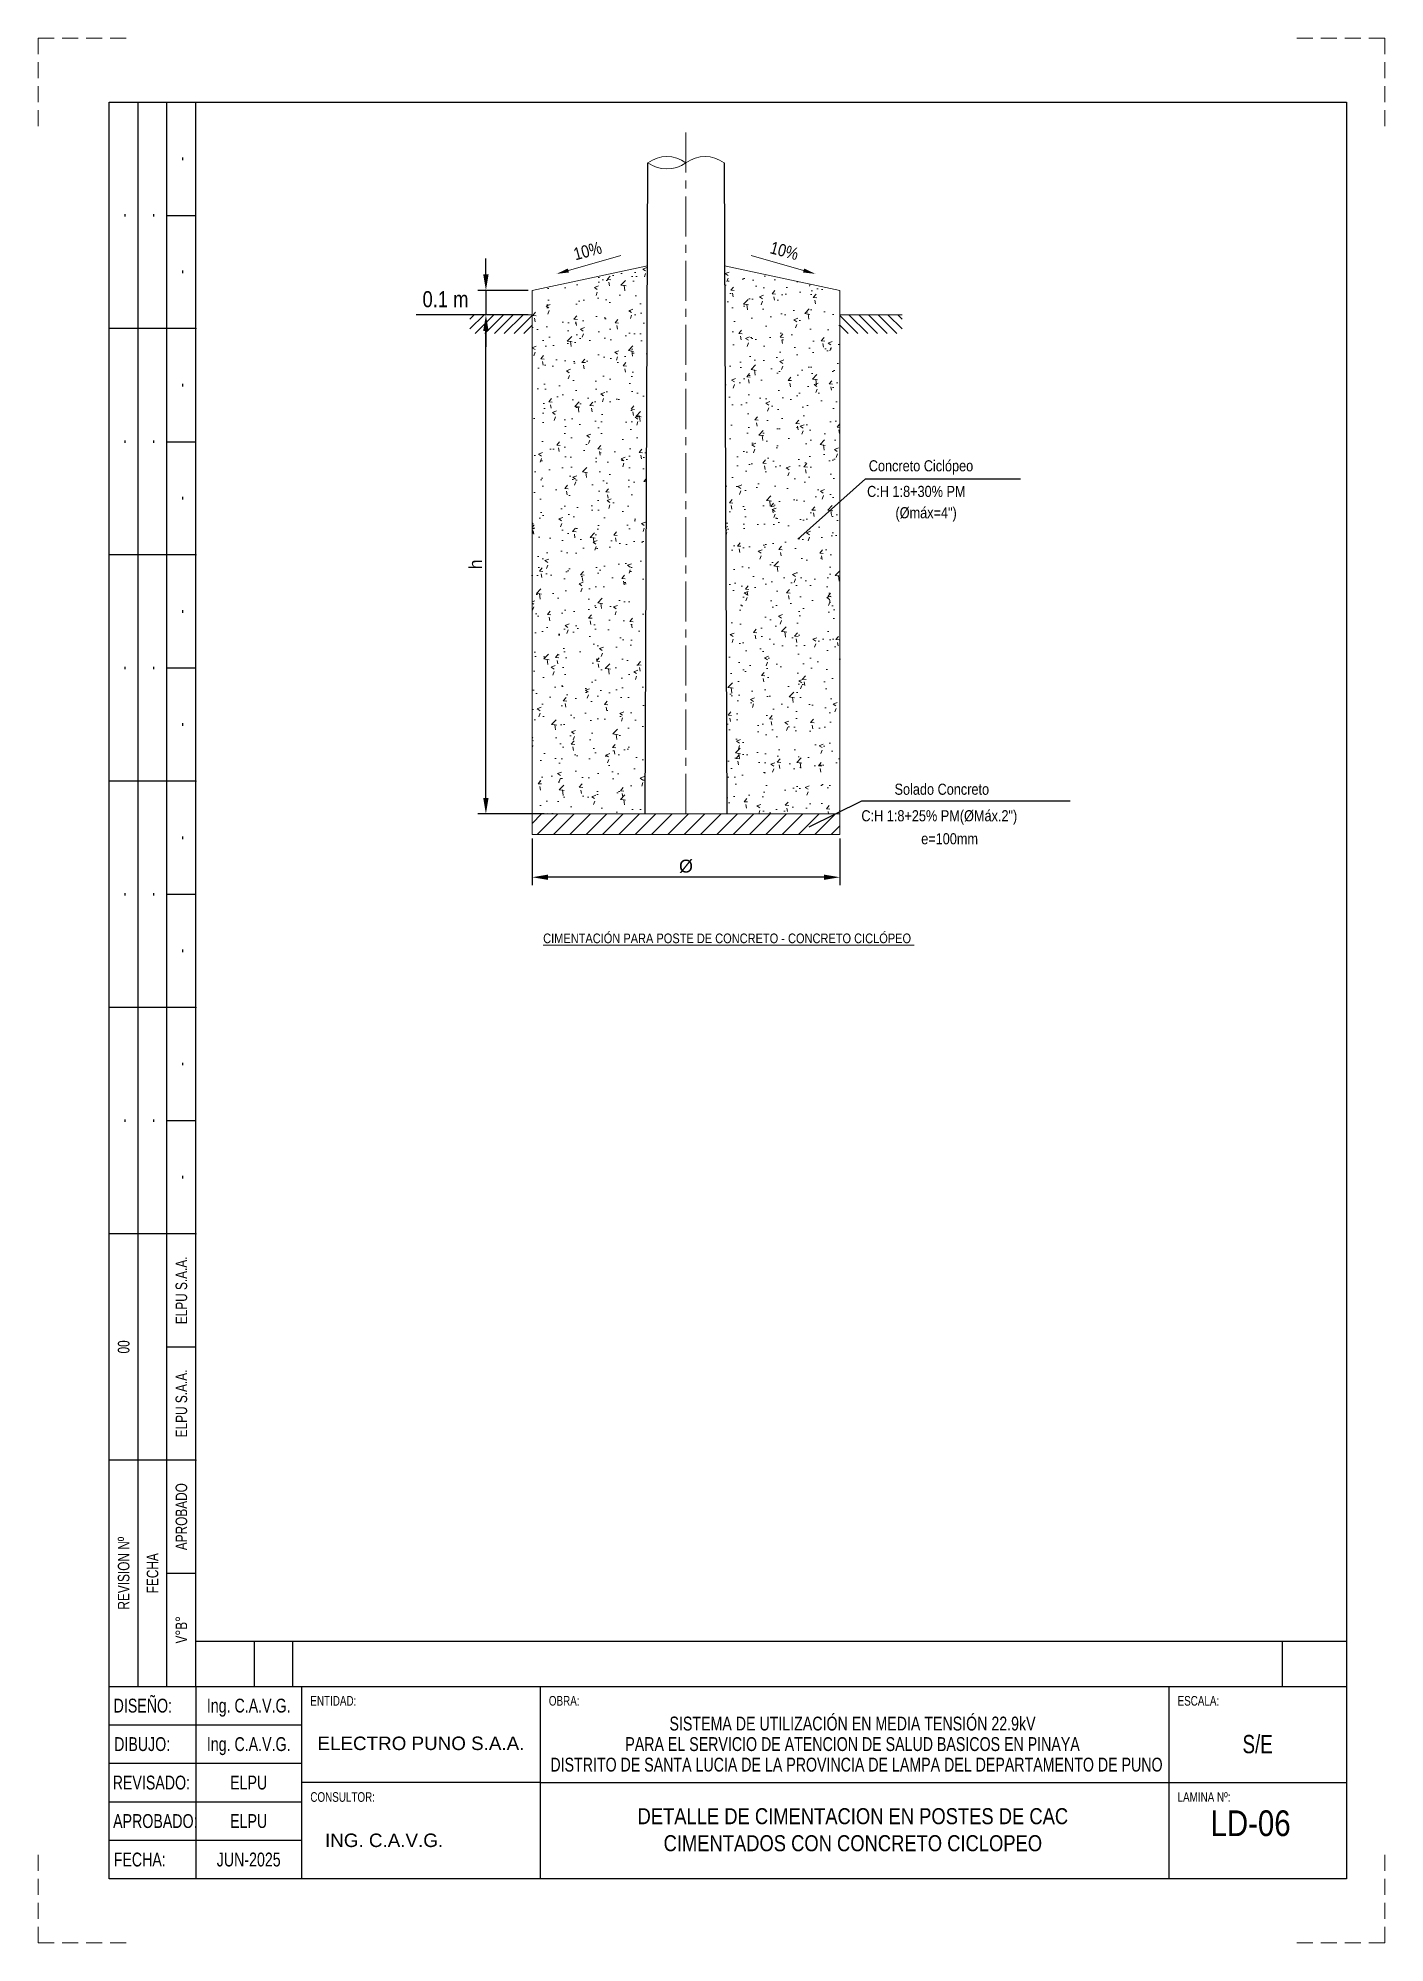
# Model space of a CAD drawing. Header units: millimetres. Extents: x 1804 to 3757, y 2643 to 7323.
# Drawn here: x 1804.3 to 2014.3, y 2642.5 to 2939.5 of the extents above; entities that cross this region are included whole.
import ezdxf
from ezdxf.enums import TextEntityAlignment as Align

# ---------------------------------------------------------------- set-up
doc = ezdxf.new("R2010")
doc.units = ezdxf.units.MM
doc.linetypes.add('CENTER', pattern=[2, 1.25, -0.25, 0.25, -0.25])
doc.linetypes.add('DASHED', pattern=[0.75, 0.5, -0.25])
for name, color, linetype in [('_Cajetin Linea 1', 5, 'Continuous'), ('_Cajetin Linea 2', 2, 'Continuous'), ('_Texto 1', 7, 'Continuous'), ('_Texto 2', 7, 'Continuous'), ('_Texto 3', 4, 'Continuous'), ('_Texto 4', 7, 'Continuous'), ('_Texto 6', 7, 'Continuous'), ('BASES', 4, 'Continuous'), ('CAJETIN_T-1', 104, 'Continuous'), ('FINAS', 6, 'Continuous'), ('G-EJES', 2, 'CENTER'), ('TEXTOS', 2, 'Continuous')]:
    doc.layers.add(name, color=color, linetype=linetype)
for name, color, linetype, lineweight in [('_Cajetin Linea 3', 5, 'Continuous', 30), ('_Cajetin Linea 4', 3, 'DASHED', 0), ('POSTE', 7, 'Continuous', 13)]:
    doc.layers.add(name, color=color, linetype=linetype, lineweight=lineweight)
doc.styles.add('01COTAS', font='romans.shx')
doc.styles.add('Disylays_86', font='swisscl.ttf', dxfattribs={"height": 2.2})
doc.styles.get("Standard").update_dxf_attribs({"font": 'arial.ttf'})
doc.styles.add('Swis721 Cn BT', font='swissc.ttf')
doc.styles.add('TEXTO1', font='arial.ttf')
doc.dimstyles.new('DIM-20-CORTE', dxfattribs={"dimscale": 0.02, "dimtxt": 2, "dimasz": 2, "dimexe": 2, "dimexo": 2, "dimgap": 1, "dimtad": 1, "dimtih": 1, "dimtoh": 1, "dimdec": 0, "dimlfac": 1000, "dimdsep": 46, "dimtxsty": '01COTAS', "dimcen": 25, "dimclrd": 9, "dimclre": 9, "dimclrt": 7, "dimadec": 0, "dimazin": 0, "dimtfac": 1, "dimtdec": 0, "dimtmove": 2, "dimatfit": 3, "dimfxl": 1, "dimtolj": 1, "dimtzin": 0, "dimarcsym": 0})
doc.dimstyles.new('ISO-25', dxfattribs={"dimtxt": 2.5, "dimasz": 2.5, "dimexe": 1.25, "dimexo": 0.625, "dimtad": 1, "dimtxsty": 'Standard', "dimcen": 2.5, "dimadec": 0, "dimazin": 0, "dimtfac": 1, "dimtmove": 0, "dimatfit": 3, "dimfxl": 1, "dimarcsym": 0})

msp = doc.modelspace()

# ---------------------------------------------------------------- texts
at = {"lineweight": 20, "style": 'Swis721 Cn BT'}
msp.add_text('%%UCIMENTACIÓN PARA POSTE DE CONCRETO - CONCRETO CICLÓPEO ', height=1.5, dxfattribs=at).set_placement((1912.014, 2798.392), align=Align.CENTER)
at = {"style": 'Swis721 Cn BT'}
for s, p in [('DETALLE DE CIMENTACION EN POSTES DE CAC', (1931.377, 2662.267)), ('CIMENTADOS CON CONCRETO CICLOPEO', (1931.377, 2658.055))]:
    msp.add_text(s, height=2.5, dxfattribs=at).set_placement(p, align=Align.MIDDLE)
msp.add_text('LD-06', height=4, dxfattribs=at).set_placement((1993.399, 2661.172), align=Align.MIDDLE_CENTER)
at = {"color": 0, "lineweight": 20, "insert": (1867.861, 2898.784), "char_height": 2.5, "attachment_point": 5, "style": 'Swis721 Cn BT'}
msp.add_mtext('0.1 m', dxfattribs=at)
at = {"layer": 'TEXTOS', "color": 0, "lineweight": 20, "style": 'Swis721 Cn BT'}
for s, p in [('Concreto Ciclópeo', (1933.862, 2871.957)), ('C:H 1:8+30% PM', (1933.601, 2867.964)), ('(Ømáx=4")', (1938.022, 2864.643)), ('Solado Concreto', (1937.877, 2821.529)), ('C:H 1:8+25% PM(ØMáx.2")', (1932.712, 2817.392)), ('e=100mm', (1942.036, 2813.809))]:
    msp.add_text(s, height=1.728, dxfattribs=at).set_placement(p)
at = {"layer": 'TEXTOS', "color": 0, "lineweight": 20, "char_height": 1.92, "style": 'Swis721 Cn BT'}
for insert, attachment_point, rotation in [((1891.89, 2907.845), 3, 15), ((1918.832, 2907.845), 1, 345)]:
    msp.add_mtext('10%', dxfattribs=dict(at, insert=insert, attachment_point=attachment_point, rotation=rotation))

# ---------------------------------------------------------------- blocks, each defined once
blk = doc.blocks.new('CAJETIN ARMADO')
at = {"layer": '_Cajetin Linea 1', "ltscale": 5}
for p, q in [((1569.36, 5536.82), (1389.95, 5536.82)), ((1399.05, 5536.82), (1399.05, 5529.78)), ((1405.05, 5536.82), (1405.05, 5529.78)), ((1559.36, 5536.82), (1559.36, 5529.78))]:
    blk.add_line(p, q, dxfattribs=at)
at = {"layer": '_Cajetin Linea 1'}
for p in [(1376.45, 5529.82), (1389.95, 5529.82)]:
    blk.add_line(p, (1569.36, 5529.82), dxfattribs=at)
at = {"layer": '_Cajetin Linea 1', "color": 5}
for p, q in [((1389.95, 5529.82), (1389.95, 5499.82)), ((1406.45, 5529.82), (1406.45, 5499.82)), ((1443.64, 5529.82), (1443.64, 5499.82)), ((1541.67, 5529.82), (1541.67, 5499.82)), ((1376.45, 5523.82), (1406.45, 5523.82)), ((1376.45, 5517.82), (1406.45, 5517.82)), ((1443.64, 5514.82), (1406.45, 5514.82)), ((1443.64, 5514.82), (1569.36, 5514.82)), ((1376.45, 5511.82), (1406.45, 5511.82)), ((1376.45, 5505.82), (1406.45, 5505.82))]:
    blk.add_line(p, q, dxfattribs=at)
at = {"layer": '_Cajetin Linea 2', "color": 3}
for points in [[(1380.95, 5529.82), (1380.95, 5776.82)], [(1385.45, 5529.82), (1385.45, 5776.82)], [(1389.95, 5529.82), (1389.95, 5776.82)], [(1385.45, 5759.18), (1389.95, 5759.18)], [(1389.95, 5741.53), (1376.45, 5741.53)], [(1385.45, 5723.89), (1389.95, 5723.89)], [(1389.95, 5706.25), (1376.45, 5706.25)], [(1385.45, 5688.61), (1389.95, 5688.61)], [(1389.95, 5670.96), (1376.45, 5670.96)], [(1385.45, 5653.32), (1389.95, 5653.32)], [(1389.95, 5635.68), (1376.45, 5635.68)], [(1385.45, 5618.03), (1389.95, 5618.03)], [(1389.95, 5600.39), (1376.45, 5600.39)], [(1385.45, 5582.75), (1389.95, 5582.75)], [(1389.95, 5565.11), (1376.45, 5565.11)], [(1385.45, 5547.46), (1389.95, 5547.46)]]:
    blk.add_lwpolyline(points, dxfattribs=at)
at = {"layer": '_Cajetin Linea 2', "color": 2}
blk.add_point((1389.95, 5600.39), dxfattribs=at)
at = {"layer": '_Cajetin Linea 2', "color": 3}
blk.add_point((1380.95, 5565.11), dxfattribs=at)
at = {"layer": '_Cajetin Linea 2'}
for p in [(1385.45, 5565.11), (1389.95, 5565.11)]:
    blk.add_point(p, dxfattribs=at)
at = {"layer": '_Cajetin Linea 3', "ltscale": 0.1}
blk.add_lwpolyline([(1569.36, 5499.82), (1376.45, 5499.82), (1376.45, 5776.82), (1569.36, 5776.82)], close=True, dxfattribs=at)
at = {"layer": '_Cajetin Linea 4', "ltscale": 5}
for p, q in [((1365.36, 5786.82), (1365.36, 5771.82)), ((1365.36, 5786.82), (1380.36, 5786.82)), ((1575.36, 5786.82), (1560.36, 5786.82)), ((1575.36, 5786.82), (1575.36, 5771.82)), ((1365.36, 5489.82), (1365.36, 5504.82)), ((1575.36, 5489.82), (1575.36, 5504.82)), ((1365.36, 5489.82), (1380.36, 5489.82)), ((1575.36, 5489.82), (1560.36, 5489.82))]:
    blk.add_line(p, q, dxfattribs=at)
at = {"layer": 'CAJETIN_T-1', "color": 2}
for p in [(1389.95, 5741.53), (1389.95, 5706.25), (1389.95, 5670.96), (1389.95, 5635.68)]:
    blk.add_point(p, dxfattribs=at)
at = {"layer": '_Texto 1', "style": 'Disylays_86'}
for s, p in [('-', (1387.7, 5768)), ('-', (1378.7, 5759.18)), ('-', (1383.2, 5759.18)), ('-', (1387.7, 5750.36)), ('-', (1387.7, 5732.71)), ('-', (1378.7, 5723.89)), ('-', (1383.2, 5723.89)), ('-', (1387.7, 5715.07)), ('-', (1387.7, 5697.43)), ('-', (1378.7, 5688.61)), ('-', (1383.2, 5688.61)), ('-', (1387.7, 5679.78)), ('-', (1387.7, 5662.14)), ('-', (1378.7, 5653.32)), ('-', (1383.2, 5653.32)), ('-', (1387.7, 5644.5)), ('-', (1387.7, 5626.86)), ('-', (1378.7, 5618.03)), ('-', (1383.2, 5618.03)), ('-', (1387.7, 5609.21)), ('ELPU S.A.A.', (1387.7, 5591.57)), ('00', (1378.7, 5582.75)), ('ELPU S.A.A.', (1387.7, 5573.93)), ('APROBADO', (1387.7, 5556.28)), ('REVISION Nº', (1378.7, 5547.46)), ('FECHA', (1383.2, 5547.46)), ('V%%DB%%D', (1387.7, 5538.64))]:
    blk.add_text(s, height=1.8, rotation=90, dxfattribs=at).set_placement(p, align=Align.MIDDLE_CENTER)
for s, p in [('DISEÑO:', (1381.69, 5526.82)), ('SISTEMA DE UTILIZACIÓN EN MEDIA TENSIÓN 22.9kV ', (1492.66, 5524.02)), ('DIBUJO:', (1381.59, 5520.82)), ('PARA EL SERVICIO DE ATENCION DE SALUD BASICOS EN PINAYA ', (1492.66, 5520.82)), (' DISTRITO DE SANTA LUCIA DE LA PROVINCIA DE LAMPA DEL DEPARTAMENTO DE PUNO', (1492.66, 5517.62)), ('REVISADO:  ', (1383.64, 5514.82)), ('APROBADO:', (1383.64, 5508.82)), ('FECHA:', (1381.21, 5502.82))]:
    blk.add_text(s, height=2.16, dxfattribs=at).set_placement(p, align=Align.MIDDLE_CENTER)
at = {"layer": '_Texto 2', "style": 'Disylays_86'}
for s, p in [('ENTIDAD:', (1407.81, 5526.82)), ('OBRA:', (1445, 5526.82)), ('ESCALA:', (1543.03, 5526.82)), ('CONSULTOR:', (1407.81, 5511.82)), ('LAMINA Nº:', (1543.03, 5511.82))]:
    blk.add_text(s, height=1.5, dxfattribs=at).set_placement(p)
at = {"layer": '_Texto 3', "style": 'Disylays_86'}
for s, p in [('Ing. C.A.V.G.', (1398.2, 5526.82)), ('Ing. C.A.V.G.', (1398.2, 5520.82)), ('ELPU', (1398.2, 5514.82)), ('ELPU', (1398.2, 5508.82)), ('JUN-2025', (1398.2, 5502.82))]:
    blk.add_text(s, height=2.16, dxfattribs=at).set_placement(p, align=Align.MIDDLE_CENTER)
at = {"layer": '_Texto 4', "ltscale": 2, "style": 'TEXTO1'}
for s, p in [('ELECTRO PUNO S.A.A.', (1408.92, 5519.89)), ('ING. C.A.V.G.', (1410.1, 5504.77))]:
    blk.add_text(s, height=2.1, dxfattribs=at).set_placement(p)
at = {"layer": '_Texto 6', "style": 'Disylays_86'}
blk.add_text('S/E', height=2.851, dxfattribs=at).set_placement((1555.52, 5520.82), align=Align.MIDDLE_CENTER)
blk = doc.blocks.new('*D288')
at = {"layer": 'Defpoints', "color": 0, "ltscale": 1.5, "transparency": 16777216}
for p in [(1874.16, 2896.35), (1878.64, 2896.35), (1883.86, 2818.55)]:
    blk.add_point(p, dxfattribs=at)
at = {"layer": 'TEXTOS', "color": 0, "lineweight": -2, "ltscale": 1.5, "transparency": 16777216}
for p, q in [((1878.02, 2896.35), (1872.91, 2896.35)), ((1874.16, 2821.05), (1874.16, 2893.85)), ((1883.24, 2818.55), (1872.91, 2818.55))]:
    blk.add_line(p, q, dxfattribs=at)
at = {"layer": 'TEXTOS', "color": 0, "ltscale": 1.5, "transparency": 16777216}
for points in [[(1873.74, 2893.85), (1874.58, 2893.85), (1874.16, 2896.35)], [(1873.74, 2821.05), (1874.58, 2821.05), (1874.16, 2818.55)]]:
    blk.add_solid(points, dxfattribs=at)
at = {"layer": 'TEXTOS', "color": 0, "lineweight": 20, "ltscale": 1.5, "transparency": 16777216, "insert": (1872.53, 2857.45), "char_height": 2, "attachment_point": 5, "rotation": 90}
blk.add_mtext('h', dxfattribs=at)
blk = doc.blocks.new('*D289')
at = {"layer": 'Defpoints', "color": 0, "ltscale": 1.5, "transparency": 16777216}
for p in [(1881.36, 2815.32), (1929.36, 2815.32), (1881.36, 2808.67)]:
    blk.add_point(p, dxfattribs=at)
at = {"layer": 'TEXTOS', "color": 0, "lineweight": -2, "ltscale": 1.5, "transparency": 16777216}
for p, q in [((1881.36, 2814.7), (1881.36, 2807.42)), ((1929.36, 2814.7), (1929.36, 2807.42)), ((1926.86, 2808.67), (1883.86, 2808.67))]:
    blk.add_line(p, q, dxfattribs=at)
at = {"layer": 'TEXTOS', "color": 0, "ltscale": 1.5, "transparency": 16777216}
for points in [[(1883.86, 2809.08), (1883.86, 2808.25), (1881.36, 2808.67)], [(1926.86, 2809.08), (1926.86, 2808.25), (1929.36, 2808.67)]]:
    blk.add_solid(points, dxfattribs=at)
at = {"layer": 'TEXTOS', "color": 0, "lineweight": 20, "ltscale": 1.5, "transparency": 16777216, "insert": (1905.36, 2810.37), "char_height": 2, "attachment_point": 5}
blk.add_mtext('Ø', dxfattribs=at)

# ---------------------------------------------------------------- dimensions: what is measured, and where the dimension line sits
at = {"layer": 'TEXTOS', "color": 0, "lineweight": 20, "ltscale": 1.5}
dim = msp.add_linear_dim(base=(1874.158, 2896.355), p1=(1883.862, 2818.55), p2=(1878.641, 2896.355), angle=90, text='h', dimstyle='ISO-25', override={"dimtxt": 2}, dxfattribs=at)
dim.commit()
dim.dimension.update_dxf_attribs({"geometry": '*D288', "text_midpoint": (1872.533, 2857.452)})
dim = msp.add_linear_dim(base=(1881.361, 2808.667), p1=(1929.361, 2815.325), p2=(1881.361, 2815.325), text='Ø', dimstyle='ISO-25', override={"dimtxt": 2}, dxfattribs=at)
dim.commit()
dim.dimension.update_dxf_attribs({"geometry": '*D289', "text_midpoint": (1905.361, 2810.369)})

# ---------------------------------------------------------------- hatches: boundary and pattern name
at = {"lineweight": 20}
h = msp.add_hatch(dxfattribs=at)
h.set_pattern_fill('AR-CONC', color=0, scale=0.895795, style=0)
h.set_pattern_definition([(50, (-1197321.523, 207061.049), (6.425182287, -0.562130613), [0.6718464, -7.3903104]), (355, (-1197321.523, 207061.049), (-1.242927786, 6.73810103), [0.53747712, -5.91224832]), (100.4514, (-1197320.9874, 207061.002), (5.182259273, 6.175966325), [0.570981562, -6.280797384]), (46.1842, (-1197321.523, 207062.841), (9.560294086, -1.482711385), [1.0077696, -11.0854656]), (96.6356, (-1197320.726, 207062.717), (8.37266365, 8.72610113), [0.85647237, -9.42119457]), (351.1842, (-1197321.523, 207062.841), (8.37265684, 8.72610767), [0.80621568, -8.86837248]), (21, (-1197320.627, 207062.393), (5.347064721, -3.606640697), [0.6718464, -7.3903104]), (326, (-1197320.627, 207062.393), (2.179607064, 6.495859296), [0.53747712, -5.91224832]), (71.4514, (-1197320.1814, 207062.092), (7.526673976, 2.889212708), [0.570981562, -6.280797384]), (37.5, (-1197321.5228, 207061.049), (0.1089274003, 2.9820471637), [0, -5.840584704, 0, -6.00182784, 0, -5.9346432]), (7.5, (-1197321.5228, 207061.049), (2.356564289, 3.533121183), [0, -3.421937664, 0, -5.706215424, 0, -2.26188288]), (327.5, (-1197323.5204, 207061.049), (4.7819557598, -0.2020454584), [0, -2.239488, 0, -6.98720256, 0, -9.27148032]), (317.5, (-1197324.4162, 207061.049), (5.224153712, 0.896735627), [0, -2.9113344, 0, -4.640219136, 0, -6.58409472])])
h.paths.add_polyline_path([(1899.36, 2904.002), (1881.361, 2900.15), (1881.361, 2818.55), (1898.984, 2818.55)])
h.paths.add_polyline_path([(1911.739, 2818.55), (1929.361, 2818.55), (1929.361, 2900.15), (1911.363, 2904.013)])
at = {"layer": 'FINAS', "lineweight": 20}
h = msp.add_hatch(dxfattribs=at)
h.set_pattern_fill('ANSI31', color=0, scale=8.599634, style=0)
h.set_pattern_definition([(45, (1725.1548, 2832.7892), (-0.7601074, 0.7601074), [])])
h.paths.add_polyline_path([(1881.361, 2893.445), (1881.361, 2896.372), (1871.658, 2896.372), (1871.658, 2893.445)])
h = msp.add_hatch(dxfattribs=at)
h.set_pattern_fill('ANSI31', color=0, scale=8.599634, style=0)
h.set_pattern_definition([(135, (2085.5678, 2832.7892), (0.7601074, 0.7601074), [])])
h.paths.add_polyline_path([(1929.361, 2893.445), (1929.361, 2896.372), (1939.065, 2896.372), (1939.065, 2893.445)])
h = msp.add_hatch(dxfattribs=at)
h.set_pattern_fill('ANSI31', color=0, scale=14.4, style=0)
h.set_pattern_definition([(45, (-1197321.5228, 207061.049), (-1.2727922061, 1.2727922061), [])])
h.paths.add_polyline_path([(1929.361, 2815.325), (1929.361, 2818.55), (1881.361, 2818.55), (1881.361, 2815.325)])

# ---------------------------------------------------------------- linework, layer by layer
at = {"color": 0}
for p, q in [((1898.984, 2818.55), (1899.431, 2920.071)), ((1911.292, 2920.071), (1911.739, 2818.55)), ((1874.166, 2902.65), (1874.166, 2905.15)), ((1880.736, 2900.15), (1872.916, 2900.15)), ((1874.166, 2900.15), (1874.166, 2896.372)), ((1880.736, 2896.372), (1863.301, 2896.372)), ((1874.166, 2893.872), (1874.166, 2891.372))]:
    msp.add_line(p, q, dxfattribs=at)
at = {"color": 0, "lineweight": 20}
for centre, start, end in [((1902.396, 2916.029), 53.73475, 126.26525), ((1902.396, 2924.113), 233.73475, 306.26525), ((1908.327, 2916.029), 53.73475, 126.26525)]:
    msp.add_arc(centre, 5.013, start, end, dxfattribs=at)
for points in [[(1873.749, 2902.65), (1874.582, 2902.65), (1874.166, 2900.15)], [(1873.749, 2893.872), (1874.582, 2893.872), (1874.166, 2896.372)]]:
    msp.add_solid(points, dxfattribs=at)
at = {"layer": 'BASES', "color": 0, "lineweight": 20}
msp.add_lwpolyline([(1899.36, 2904.002), (1881.361, 2900.15), (1881.361, 2818.55), (1929.361, 2818.55), (1929.361, 2900.15), (1911.363, 2904.013)], dxfattribs=at)
at = {"layer": 'FINAS', "color": 0, "lineweight": 20}
for p, q in [((1881.361, 2896.372), (1871.658, 2896.372)), ((1929.361, 2896.372), (1939.065, 2896.372))]:
    msp.add_line(p, q, dxfattribs=at)
msp.add_lwpolyline([(1881.361, 2818.55), (1881.361, 2815.325), (1929.361, 2815.325), (1929.361, 2818.55)], dxfattribs=at)
at = {"layer": 'G-EJES', "color": 0, "lineweight": 20, "ltscale": 5}
msp.add_line((1905.361, 2818.55), (1905.361, 2925.407), dxfattribs=at)
at = {"layer": 'TEXTOS', "color": 0, "lineweight": 20}
for points in [[(1887.022, 2903.272), (1895.202, 2905.598)], [(1923.701, 2903.272), (1915.52, 2905.598)]]:
    msp.add_lwpolyline(points, dxfattribs=at)
for points in [[(1887.109, 2902.965), (1885.175, 2902.748), (1886.934, 2903.58)], [(1923.614, 2902.965), (1925.548, 2902.748), (1923.789, 2903.58)]]:
    msp.add_solid(points, dxfattribs=at)

# ---------------------------------------------------------------- block references
at = {"layer": 'POSTE', "lineweight": 5}
msp.add_blockref('CAJETIN ARMADO', (438.976, -2847.311), dxfattribs=at)

msp.set_redraw_order([(e.dxf.handle, doc.entitydb.next_handle()) for e in msp.query("TEXT MTEXT ATTDEF DIMENSION ARC_DIMENSION")])  # texts and dimensions are drawn at this point

# ---------------------------------------------------------------- leaders
at = {"lineweight": 20}
msp.add_leader([(1922.81, 2861.382), (1933.326, 2870.771), (1957.539, 2870.771)], dimstyle='DIM-20-CORTE', override={"dimtad": 0, "dimclrd": 4}, dxfattribs=at)
at = {"color": 0, "lineweight": 20}
msp.add_leader([(1924.554, 2816.515), (1932.792, 2820.592), (1965.282, 2820.592)], dimstyle='DIM-20-CORTE', override={"dimtad": 0, "dimclrd": 4}, dxfattribs=at)

doc.saveas('drawing.dxf')
